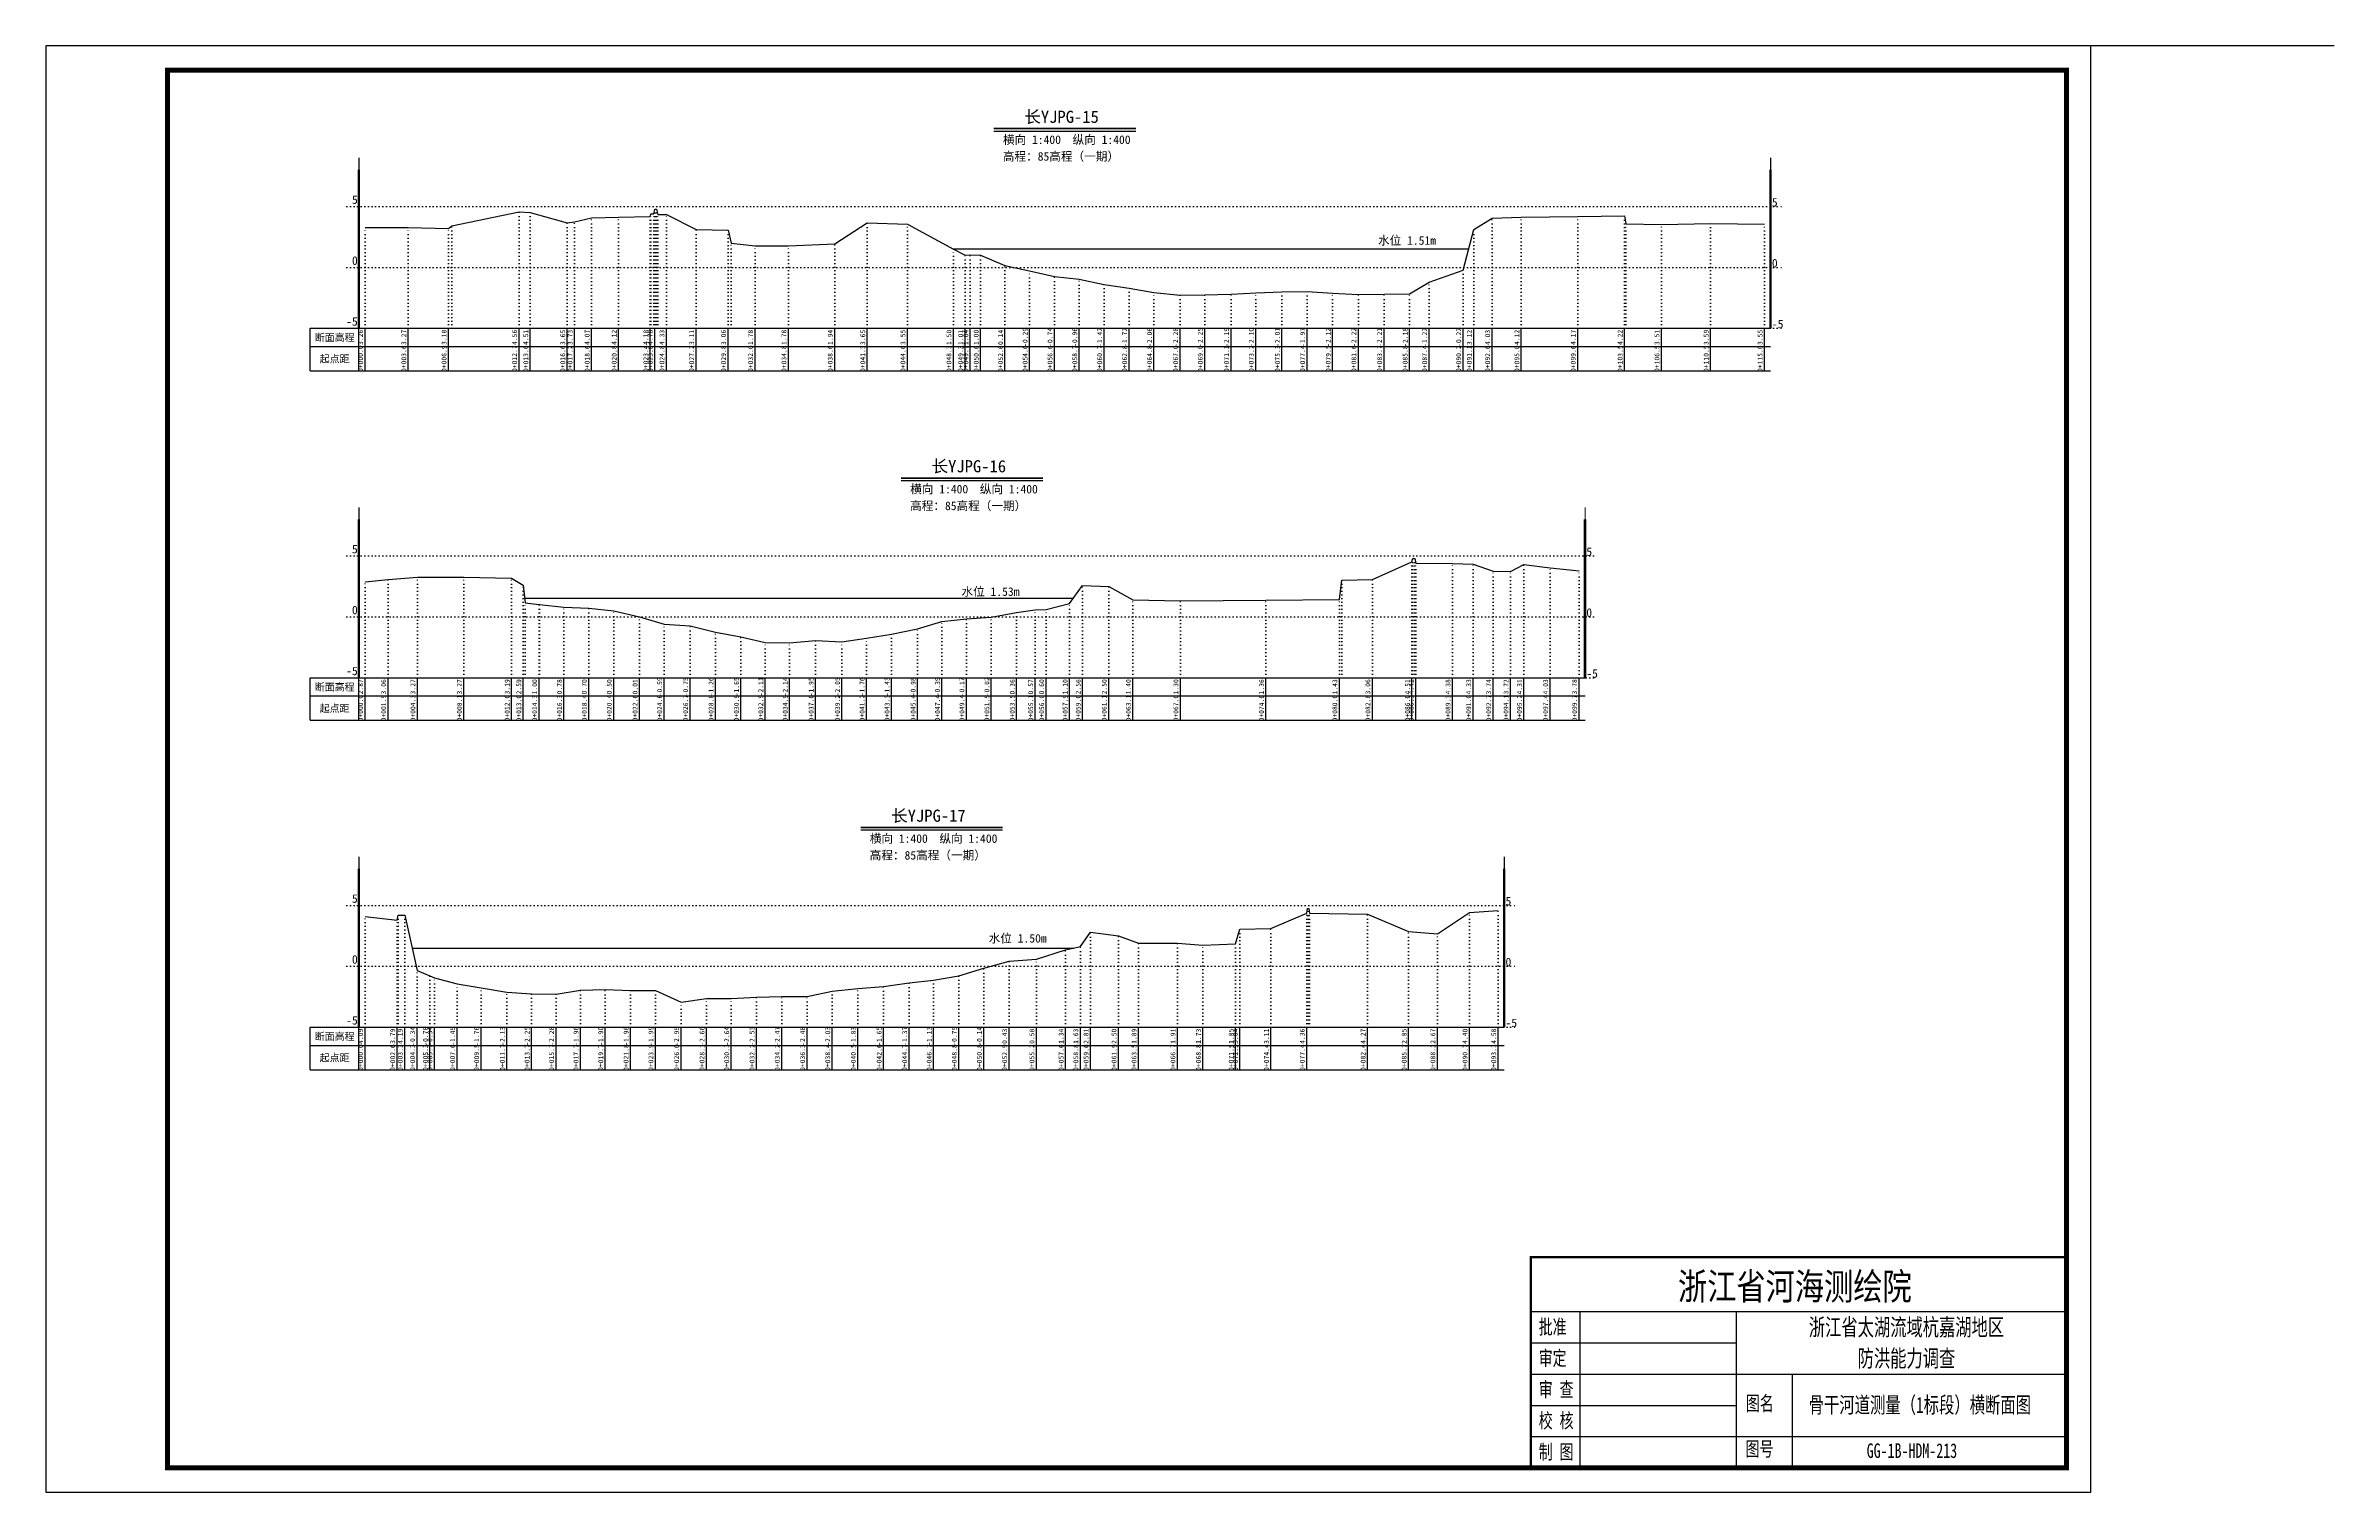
# Model space of a CAD drawing. Header units: millimetres. Extents: x 519117 to 522827, y 3371934 to 3372231.
# Drawn here: x 521466.5 to 521936.5, y 3371934.1 to 3372231.1 of the extents above; entities that cross this region are included whole.
import ezdxf
from ezdxf.enums import TextEntityAlignment as Align

# ---------------------------------------------------------------- set-up
doc = ezdxf.new("R2010")
doc.units = ezdxf.units.MM
doc.header["$LTSCALE"] = 0.4
doc.header["$MEASUREMENT"] = 0
doc.linetypes.add('X4', pattern=[1.6, 0, -1.6])
for name, color, linetype in [('DMX', 1, 'Continuous'), ('TEXT', 7, 'Continuous'), ('zdm1', 5, 'Continuous'), ('ZDMT5', 3, 'Continuous'), ('图框', 7, 'Continuous'), ('断面名称', 5, 'Continuous'), ('比例尺', 3, 'Continuous'), ('水位', 4, 'Continuous')]:
    doc.layers.add(name, color=color, linetype=linetype)
doc.styles.add('HDM', font='仿宋_GB2312.ttf')
doc.styles.add('tk2', font='SimSun.ttf', dxfattribs={"width": 0.8})

msp = doc.modelspace()

# ---------------------------------------------------------------- linework, layer by layer
at = {"lineweight": 100, "const_width": 0.5}
msp.add_lwpolyline([(521881.53, 3371982.35), (521771.53, 3371982.35), (521771.53, 3371939.06), (521881.53, 3371939.06), (521881.53, 3371982.35)], dxfattribs=at)
at = {"linetype": 'Continuous', "elevation": 0}
msp.add_lwpolyline([(521771.53, 3371971.15), (521771.53, 3371939.06)], dxfattribs=at)
at = {"layer": 'DMX', "linetype": 'Continuous', "flags": 128}
for points in [[(521532.11, 3372193.72), (521540.98, 3372193.75), (521549.26, 3372193.52), (521549.93, 3372194.07), (521563.73, 3372196.97), (521566.03, 3372196.85), (521573.63, 3372194.7), (521575.13, 3372194.9), (521578.63, 3372195.75), (521584.18, 3372195.87), (521590.68, 3372196.02), (521590.81, 3372196.55), (521591.41, 3372196.57), (521591.61, 3372197.52), (521591.96, 3372197.52), (521592.26, 3372196.4), (521594.01, 3372196.4), (521600.11, 3372193.35), (521606.66, 3372193.22), (521607.28, 3372190.5), (521612.21, 3372190.02), (521619.06, 3372190.02), (521628.56, 3372190.42), (521635.26, 3372194.7), (521643.51, 3372194.45), (521652.93, 3372189.32), (521655.36, 3372188.1), (521656.41, 3372188.17), (521658.53, 3372188.07), (521663.53, 3372185.92), (521668.58, 3372184.85), (521673.71, 3372183.72), (521678.78, 3372183.17), (521683.91, 3372182.02), (521689.03, 3372181.27), (521694.13, 3372180.42), (521699.48, 3372179.87), (521704.56, 3372179.95), (521709.96, 3372180.09), (521715.03, 3372180.32), (521720.41, 3372180.54), (521725.58, 3372180.64), (521730.83, 3372180.27), (521736.11, 3372180.02), (521741.38, 3372180.04), (521746.63, 3372180.12), (521750.63, 3372182.52), (521757.63, 3372185.02), (521759.81, 3372193.37), (521763.58, 3372195.64), (521769.58, 3372195.87), (521781.16, 3372195.99), (521790.78, 3372196.12), (521791.06, 3372194.47), (521798.36, 3372194.34), (521808.46, 3372194.54), (521819.53, 3372194.44)], [(521532.11, 3372120.98), (521536.83, 3372121.46), (521542.86, 3372121.98), (521552.41, 3372121.98), (521562.21, 3372121.78), (521564.61, 3372120.28), (521564.98, 3372116.68), (521567.86, 3372116.31), (521567.91, 3372116.36), (521572.96, 3372115.76), (521578.06, 3372115.56), (521583.18, 3372115.06), (521588.48, 3372113.83), (521593.53, 3372112.33), (521598.86, 3372111.93), (521604.08, 3372110.66), (521609.31, 3372109.68), (521614.31, 3372108.53), (521619.31, 3372108.46), (521624.63, 3372108.93), (521630.06, 3372108.68), (521635.11, 3372109.41), (521640.23, 3372110.23), (521645.58, 3372111.36), (521650.58, 3372112.83), (521655.61, 3372113.38), (521660.73, 3372113.76), (521665.93, 3372114.71), (521669.73, 3372115.23), (521671.98, 3372115.31), (521676.81, 3372116.56), (521679.48, 3372120.21), (521684.83, 3372120.06), (521689.78, 3372117.31), (521699.56, 3372117.06), (521717.13, 3372117.21), (521732.21, 3372117.38), (521732.73, 3372121.31), (521738.98, 3372121.46), (521747.11, 3372125.08), (521747.33, 3372125.78), (521747.73, 3372125.81), (521747.88, 3372124.83), (521755.43, 3372124.76), (521759.68, 3372124.63), (521763.78, 3372123.16), (521767.36, 3372123.11), (521770.11, 3372124.58), (521775.48, 3372123.88), (521781.43, 3372123.26)], [(521532.11, 3372052.28), (521538.71, 3372051.53), (521538.91, 3372052.53), (521540.26, 3372052.53), (521542.78, 3372041.21), (521545.43, 3372040.11), (521546.36, 3372039.71), (521551.01, 3372038.43), (521555.96, 3372037.66), (521561.23, 3372036.73), (521566.31, 3372036.43), (521571.33, 3372036.36), (521576.36, 3372037.16), (521581.43, 3372037.31), (521586.63, 3372037.11), (521591.73, 3372037.08), (521597.01, 3372034.68), (521602.23, 3372035.41), (521607.31, 3372035.46), (521612.51, 3372035.73), (521617.68, 3372035.88), (521622.88, 3372035.86), (521628.06, 3372036.98), (521633.31, 3372037.48), (521638.61, 3372037.93), (521643.86, 3372038.63), (521648.88, 3372039.23), (521654.06, 3372040.08), (521659.21, 3372041.7), (521664.38, 3372043.13), (521669.98, 3372043.5), (521675.98, 3372045.4), (521679.01, 3372046.13), (521681.11, 3372049.08), (521686.86, 3372048.3), (521690.96, 3372046.78), (521698.96, 3372046.83), (521704.18, 3372046.38), (521710.91, 3372046.68), (521711.78, 3372049.65), (521718.16, 3372049.83), (521725.51, 3372052.95), (521725.63, 3372053.95), (521725.96, 3372053.93), (521726.06, 3372052.93), (521738.01, 3372052.73), (521746.43, 3372049.18), (521752.33, 3372048.75), (521758.93, 3372053.08), (521764.83, 3372053.53)]]:
    msp.add_lwpolyline(points, dxfattribs=at)
at = {"layer": 'TEXT', "color": 0}
for p, q in [((521771.53, 3371971.15, 0), (521881.53, 3371971.15, 0)), ((521781.62, 3371971.15, 0), (521781.62, 3371945.48, 0)), ((521813.7, 3371971.15, 0), (521813.7, 3371945.48, 0)), ((521771.53, 3371964.73, 0), (521813.7, 3371964.73, 0)), ((521771.53, 3371958.31, 0), (521813.7, 3371958.31, 0)), ((521813.7, 3371958.31, 0), (521881.53, 3371958.31, 0)), ((521825.18, 3371958.31, 0), (521825.18, 3371939.06, 0)), ((521771.53, 3371951.9, 0), (521813.7, 3371951.9, 0)), ((521771.53, 3371945.48, 0), (521881.53, 3371945.48, 0)), ((521781.62, 3371945.48, 0), (521781.62, 3371939.06, 0)), ((521813.7, 3371945.48, 0), (521813.7, 3371939.06, 0))]:
    msp.add_line(p, q, dxfattribs=at)
at = {"layer": 'zdm1', "linetype": 'Continuous'}
for p, q in [((521530.73, 3372173.06), (521530.73, 3372205.56)), ((521530.98, 3372173.06), (521530.98, 3372205.56)), ((521820.66, 3372173.06), (521820.66, 3372205.56)), ((521820.91, 3372173.06), (521820.91, 3372205.56)), ((521520.86, 3372164.31), (521520.86, 3372173.06)), ((521520.86, 3372173.06), (521532.11, 3372173.06)), ((521530.86, 3372164.31), (521530.86, 3372173.06)), ((521532.11, 3372173.06), (521820.78, 3372173.06)), ((521520.86, 3372169.31), (521820.78, 3372169.31)), ((521520.86, 3372164.31), (521820.78, 3372164.31)), ((521530.73, 3372101.31), (521530.73, 3372133.81)), ((521530.98, 3372101.31), (521530.98, 3372133.81)), ((521782.56, 3372101.31), (521782.56, 3372133.81)), ((521782.81, 3372101.31), (521782.81, 3372133.81)), ((521520.86, 3372092.56), (521520.86, 3372101.31)), ((521520.86, 3372101.31), (521532.11, 3372101.31)), ((521530.86, 3372092.56), (521530.86, 3372101.31)), ((521532.11, 3372101.31), (521782.68, 3372101.31)), ((521520.86, 3372097.56), (521782.68, 3372097.56)), ((521520.86, 3372092.56), (521782.68, 3372092.56)), ((521530.73, 3372029.56), (521530.73, 3372062.06)), ((521530.98, 3372029.56), (521530.98, 3372062.06)), ((521765.96, 3372029.56), (521765.96, 3372062.06)), ((521766.21, 3372029.56), (521766.21, 3372062.06)), ((521520.86, 3372020.81), (521520.86, 3372029.56)), ((521520.86, 3372029.56), (521532.11, 3372029.56)), ((521530.86, 3372020.81), (521530.86, 3372029.56)), ((521532.11, 3372029.56), (521766.08, 3372029.56)), ((521520.86, 3372025.81), (521766.08, 3372025.81)), ((521520.86, 3372020.81), (521766.08, 3372020.81))]:
    msp.add_line(p, q, dxfattribs=at)
at = {"layer": 'zdm1', "linetype": 'X4'}
for p, q in [((521528.36, 3372198.06), (521823.28, 3372198.06)), ((521528.36, 3372185.56), (521823.28, 3372185.56)), ((521528.36, 3372173.06), (521823.28, 3372173.06)), ((521528.36, 3372126.31), (521785.18, 3372126.31)), ((521528.36, 3372113.81), (521785.18, 3372113.81)), ((521528.36, 3372101.31), (521785.18, 3372101.31)), ((521528.36, 3372054.56), (521768.58, 3372054.56)), ((521528.36, 3372042.06), (521768.58, 3372042.06)), ((521528.36, 3372029.56), (521768.58, 3372029.56))]:
    msp.add_line(p, q, dxfattribs=at)
at = {"layer": 'zdm1', "linetype": 'Continuous', "flags": 128}
for points in [[(521530.86, 3372205.56, 0.25, 0.25, 0), (521530.86, 3372208.06, 0.25, 0.25, 0)], [(521820.78, 3372205.56, 0.25, 0.25, 0), (521820.78, 3372208.06, 0.25, 0.25, 0)], [(521530.86, 3372200.56, 0.25, 0.25, 0), (521530.86, 3372203.06, 0.25, 0.25, 0)], [(521820.78, 3372200.56, 0.25, 0.25, 0), (521820.78, 3372203.06, 0.25, 0.25, 0)], [(521530.86, 3372195.56, 0.25, 0.25, 0), (521530.86, 3372198.06, 0.25, 0.25, 0)], [(521820.78, 3372195.56, 0.25, 0.25, 0), (521820.78, 3372198.06, 0.25, 0.25, 0)], [(521530.86, 3372190.56, 0.25, 0.25, 0), (521530.86, 3372193.06, 0.25, 0.25, 0)], [(521820.78, 3372190.56, 0.25, 0.25, 0), (521820.78, 3372193.06, 0.25, 0.25, 0)], [(521530.86, 3372185.56, 0.25, 0.25, 0), (521530.86, 3372188.06, 0.25, 0.25, 0)], [(521820.78, 3372185.56, 0.25, 0.25, 0), (521820.78, 3372188.06, 0.25, 0.25, 0)], [(521530.86, 3372180.56, 0.25, 0.25, 0), (521530.86, 3372183.06, 0.25, 0.25, 0)], [(521820.78, 3372180.56, 0.25, 0.25, 0), (521820.78, 3372183.06, 0.25, 0.25, 0)], [(521530.86, 3372175.56, 0.25, 0.25, 0), (521530.86, 3372178.06, 0.25, 0.25, 0)], [(521820.78, 3372175.56, 0.25, 0.25, 0), (521820.78, 3372178.06, 0.25, 0.25, 0)], [(521530.86, 3372133.81, 0.25, 0.25, 0), (521530.86, 3372136.31, 0.25, 0.25, 0)], [(521782.68, 3372133.81, 0.25, 0.25, 0), (521782.68, 3372136.31, 0.25, 0.25, 0)], [(521530.86, 3372128.81, 0.25, 0.25, 0), (521530.86, 3372131.31, 0.25, 0.25, 0)], [(521782.68, 3372128.81, 0.25, 0.25, 0), (521782.68, 3372131.31, 0.25, 0.25, 0)], [(521530.86, 3372123.81, 0.25, 0.25, 0), (521530.86, 3372126.31, 0.25, 0.25, 0)], [(521782.68, 3372123.81, 0.25, 0.25, 0), (521782.68, 3372126.31, 0.25, 0.25, 0)], [(521530.86, 3372118.81, 0.25, 0.25, 0), (521530.86, 3372121.31, 0.25, 0.25, 0)], [(521782.68, 3372118.81, 0.25, 0.25, 0), (521782.68, 3372121.31, 0.25, 0.25, 0)], [(521530.86, 3372113.81, 0.25, 0.25, 0), (521530.86, 3372116.31, 0.25, 0.25, 0)], [(521782.68, 3372113.81, 0.25, 0.25, 0), (521782.68, 3372116.31, 0.25, 0.25, 0)], [(521530.86, 3372108.81, 0.25, 0.25, 0), (521530.86, 3372111.31, 0.25, 0.25, 0)], [(521782.68, 3372108.81, 0.25, 0.25, 0), (521782.68, 3372111.31, 0.25, 0.25, 0)], [(521530.86, 3372103.81, 0.25, 0.25, 0), (521530.86, 3372106.31, 0.25, 0.25, 0)], [(521782.68, 3372103.81, 0.25, 0.25, 0), (521782.68, 3372106.31, 0.25, 0.25, 0)], [(521530.86, 3372062.06, 0.25, 0.25, 0), (521530.86, 3372064.56, 0.25, 0.25, 0)], [(521766.08, 3372062.06, 0.25, 0.25, 0), (521766.08, 3372064.56, 0.25, 0.25, 0)], [(521530.86, 3372057.06, 0.25, 0.25, 0), (521530.86, 3372059.56, 0.25, 0.25, 0)], [(521766.08, 3372057.06, 0.25, 0.25, 0), (521766.08, 3372059.56, 0.25, 0.25, 0)], [(521530.86, 3372052.06, 0.25, 0.25, 0), (521530.86, 3372054.56, 0.25, 0.25, 0)], [(521766.08, 3372052.06, 0.25, 0.25, 0), (521766.08, 3372054.56, 0.25, 0.25, 0)], [(521530.86, 3372047.06, 0.25, 0.25, 0), (521530.86, 3372049.56, 0.25, 0.25, 0)], [(521766.08, 3372047.06, 0.25, 0.25, 0), (521766.08, 3372049.56, 0.25, 0.25, 0)], [(521530.86, 3372042.06, 0.25, 0.25, 0), (521530.86, 3372044.56, 0.25, 0.25, 0)], [(521766.08, 3372042.06, 0.25, 0.25, 0), (521766.08, 3372044.56, 0.25, 0.25, 0)], [(521530.86, 3372037.06, 0.25, 0.25, 0), (521530.86, 3372039.56, 0.25, 0.25, 0)], [(521766.08, 3372037.06, 0.25, 0.25, 0), (521766.08, 3372039.56, 0.25, 0.25, 0)], [(521530.86, 3372032.06, 0.25, 0.25, 0), (521530.86, 3372034.56, 0.25, 0.25, 0)], [(521766.08, 3372032.06, 0.25, 0.25, 0), (521766.08, 3372034.56, 0.25, 0.25, 0)]]:
    msp.add_lwpolyline(points, format="xyseb", dxfattribs=at)
at = {"layer": 'ZDMT5', "linetype": 'X4'}
for p, q in [((521532.11, 3372173.06), (521532.11, 3372193.72)), ((521540.98, 3372173.06), (521540.98, 3372193.75)), ((521549.93, 3372173.06), (521549.93, 3372194.07)), ((521563.73, 3372173.06), (521563.73, 3372196.97)), ((521566.03, 3372173.06), (521566.03, 3372196.85)), ((521573.63, 3372173.06), (521573.63, 3372194.7)), ((521575.13, 3372173.06), (521575.13, 3372194.9)), ((521578.63, 3372173.06), (521578.63, 3372195.75)), ((521584.18, 3372173.06), (521584.18, 3372195.87)), ((521590.68, 3372173.06), (521590.68, 3372196.02)), ((521590.81, 3372173.06), (521590.81, 3372196.55)), ((521591.41, 3372173.06), (521591.41, 3372196.57)), ((521591.61, 3372173.06), (521591.61, 3372197.52)), ((521591.96, 3372173.06), (521591.96, 3372197.52)), ((521592.26, 3372173.06), (521592.26, 3372196.4)), ((521594.01, 3372173.06), (521594.01, 3372196.4)), ((521635.26, 3372173.06), (521635.26, 3372194.7)), ((521643.51, 3372173.06), (521643.51, 3372194.45)), ((521763.58, 3372173.06), (521763.58, 3372195.64)), ((521769.58, 3372173.06), (521769.58, 3372195.87)), ((521781.16, 3372173.06), (521781.16, 3372195.99)), ((521790.78, 3372173.06), (521790.78, 3372196.12)), ((521791.06, 3372173.06), (521791.06, 3372194.47)), ((521798.36, 3372173.06), (521798.36, 3372194.34)), ((521808.46, 3372173.06), (521808.46, 3372194.54)), ((521819.53, 3372173.06), (521819.53, 3372194.44)), ((521549.26, 3372173.06), (521549.26, 3372193.52)), ((521600.11, 3372173.06), (521600.11, 3372193.35)), ((521606.66, 3372173.06), (521606.66, 3372193.22)), ((521607.28, 3372173.06), (521607.28, 3372190.5)), ((521612.21, 3372173.06), (521612.21, 3372190.02)), ((521619.06, 3372173.06), (521619.06, 3372190.02)), ((521628.56, 3372173.06), (521628.56, 3372190.42)), ((521652.93, 3372173.06), (521652.93, 3372189.32)), ((521759.81, 3372173.06), (521759.81, 3372193.37)), ((521655.36, 3372173.06), (521655.36, 3372188.1)), ((521656.41, 3372173.06), (521656.41, 3372188.17)), ((521658.53, 3372173.06), (521658.53, 3372188.07)), ((521663.53, 3372173.06), (521663.53, 3372185.92)), ((521668.58, 3372173.06), (521668.58, 3372184.85)), ((521757.63, 3372173.06), (521757.63, 3372185.02)), ((521673.71, 3372173.06), (521673.71, 3372183.72)), ((521678.78, 3372173.06), (521678.78, 3372183.17)), ((521683.91, 3372173.06), (521683.91, 3372182.02)), ((521689.03, 3372173.06), (521689.03, 3372181.27)), ((521694.13, 3372173.06), (521694.13, 3372180.42)), ((521699.48, 3372173.06), (521699.48, 3372179.87)), ((521704.56, 3372173.06), (521704.56, 3372179.95)), ((521709.96, 3372173.06), (521709.96, 3372180.09)), ((521715.03, 3372173.06), (521715.03, 3372180.32)), ((521720.41, 3372173.06), (521720.41, 3372180.54)), ((521725.58, 3372173.06), (521725.58, 3372180.64)), ((521730.83, 3372173.06), (521730.83, 3372180.27)), ((521736.11, 3372173.06), (521736.11, 3372180.02)), ((521741.38, 3372173.06), (521741.38, 3372180.04)), ((521746.63, 3372173.06), (521746.63, 3372180.12)), ((521750.63, 3372173.06), (521750.63, 3372182.52)), ((521747.11, 3372101.31), (521747.11, 3372125.08)), ((521747.33, 3372101.31), (521747.33, 3372125.78)), ((521747.73, 3372101.31), (521747.73, 3372125.81)), ((521747.88, 3372101.31), (521747.88, 3372124.83)), ((521755.43, 3372101.31), (521755.43, 3372124.76)), ((521759.68, 3372101.31), (521759.68, 3372124.63)), ((521763.78, 3372101.31), (521763.78, 3372123.16)), ((521767.36, 3372101.31), (521767.36, 3372123.11)), ((521770.11, 3372101.31), (521770.11, 3372124.58)), ((521775.48, 3372101.31), (521775.48, 3372123.88)), ((521781.43, 3372101.31), (521781.43, 3372123.26)), ((521532.11, 3372101.31), (521532.11, 3372120.98)), ((521536.83, 3372101.31), (521536.83, 3372121.46)), ((521542.86, 3372101.31), (521542.86, 3372121.98)), ((521552.41, 3372101.31), (521552.41, 3372121.98)), ((521562.21, 3372101.31), (521562.21, 3372121.78)), ((521564.61, 3372101.31), (521564.61, 3372120.28)), ((521679.48, 3372101.31), (521679.48, 3372120.21)), ((521684.83, 3372101.31), (521684.83, 3372120.06)), ((521732.73, 3372101.31), (521732.73, 3372121.31)), ((521738.98, 3372101.31), (521738.98, 3372121.46)), ((521564.98, 3372101.31), (521564.98, 3372116.68)), ((521567.86, 3372101.31), (521567.86, 3372116.31)), ((521567.91, 3372101.31), (521567.91, 3372116.36)), ((521572.96, 3372101.31), (521572.96, 3372115.76)), ((521578.06, 3372101.31), (521578.06, 3372115.56)), ((521583.18, 3372101.31), (521583.18, 3372115.06)), ((521588.48, 3372101.31), (521588.48, 3372113.83)), ((521660.73, 3372101.31), (521660.73, 3372113.76)), ((521665.93, 3372101.31), (521665.93, 3372114.71)), ((521669.73, 3372101.31), (521669.73, 3372115.23)), ((521671.98, 3372101.31), (521671.98, 3372115.31)), ((521676.81, 3372101.31), (521676.81, 3372116.56)), ((521689.78, 3372101.31), (521689.78, 3372117.31)), ((521699.56, 3372101.31), (521699.56, 3372117.06)), ((521717.13, 3372101.31), (521717.13, 3372117.21)), ((521732.21, 3372101.31), (521732.21, 3372117.38)), ((521593.53, 3372101.31), (521593.53, 3372112.33)), ((521598.86, 3372101.31), (521598.86, 3372111.93)), ((521604.08, 3372101.31), (521604.08, 3372110.66)), ((521609.31, 3372101.31), (521609.31, 3372109.68)), ((521635.11, 3372101.31), (521635.11, 3372109.41)), ((521640.23, 3372101.31), (521640.23, 3372110.23)), ((521645.58, 3372101.31), (521645.58, 3372111.36)), ((521650.58, 3372101.31), (521650.58, 3372112.83)), ((521655.61, 3372101.31), (521655.61, 3372113.38)), ((521614.31, 3372101.31), (521614.31, 3372108.53)), ((521619.31, 3372101.31), (521619.31, 3372108.46)), ((521624.63, 3372101.31), (521624.63, 3372108.93)), ((521630.06, 3372101.31), (521630.06, 3372108.68)), ((521725.51, 3372029.56), (521725.51, 3372052.95)), ((521725.63, 3372029.56), (521725.63, 3372053.95)), ((521725.96, 3372029.56), (521725.96, 3372053.93)), ((521726.06, 3372029.56), (521726.06, 3372052.93)), ((521738.01, 3372029.56), (521738.01, 3372052.73)), ((521758.93, 3372029.56), (521758.93, 3372053.08)), ((521764.83, 3372029.56), (521764.83, 3372053.53)), ((521532.11, 3372029.56), (521532.11, 3372052.28)), ((521538.71, 3372029.56), (521538.71, 3372051.53)), ((521538.91, 3372029.56), (521538.91, 3372052.53)), ((521540.26, 3372029.56), (521540.26, 3372052.53)), ((521681.11, 3372029.56), (521681.11, 3372049.08)), ((521686.86, 3372029.56), (521686.86, 3372048.3)), ((521711.78, 3372029.56), (521711.78, 3372049.65)), ((521718.16, 3372029.56), (521718.16, 3372049.83)), ((521746.43, 3372029.56), (521746.43, 3372049.18)), ((521752.33, 3372029.56), (521752.33, 3372048.75)), ((521669.98, 3372029.56), (521669.98, 3372043.5)), ((521675.98, 3372029.56), (521675.98, 3372045.4)), ((521679.01, 3372029.56), (521679.01, 3372046.13)), ((521690.96, 3372029.56), (521690.96, 3372046.78)), ((521698.96, 3372029.56), (521698.96, 3372046.83)), ((521704.18, 3372029.56), (521704.18, 3372046.38)), ((521710.91, 3372029.56), (521710.91, 3372046.68)), ((521542.78, 3372029.56), (521542.78, 3372041.21)), ((521545.43, 3372029.56), (521545.43, 3372040.11)), ((521546.36, 3372029.56), (521546.36, 3372039.71)), ((521643.86, 3372029.56), (521643.86, 3372038.63)), ((521648.88, 3372029.56), (521648.88, 3372039.23)), ((521654.06, 3372029.56), (521654.06, 3372040.08)), ((521659.21, 3372029.56), (521659.21, 3372041.7)), ((521664.38, 3372029.56), (521664.38, 3372043.13)), ((521551.01, 3372029.56), (521551.01, 3372038.43)), ((521555.96, 3372029.56), (521555.96, 3372037.66)), ((521561.23, 3372029.56), (521561.23, 3372036.73)), ((521566.31, 3372029.56), (521566.31, 3372036.43)), ((521571.33, 3372029.56), (521571.33, 3372036.36)), ((521576.36, 3372029.56), (521576.36, 3372037.16)), ((521581.43, 3372029.56), (521581.43, 3372037.31)), ((521586.63, 3372029.56), (521586.63, 3372037.11)), ((521591.73, 3372029.56), (521591.73, 3372037.08)), ((521597.01, 3372029.56), (521597.01, 3372034.68)), ((521602.23, 3372029.56), (521602.23, 3372035.41)), ((521607.31, 3372029.56), (521607.31, 3372035.46)), ((521612.51, 3372029.56), (521612.51, 3372035.73)), ((521617.68, 3372029.56), (521617.68, 3372035.88)), ((521622.88, 3372029.56), (521622.88, 3372035.86)), ((521628.06, 3372029.56), (521628.06, 3372036.98)), ((521633.31, 3372029.56), (521633.31, 3372037.48)), ((521638.61, 3372029.56), (521638.61, 3372037.93))]:
    msp.add_line(p, q, dxfattribs=at)
at = {"layer": 'ZDMT5', "linetype": 'Continuous'}
for p, q in [((521532.11, 3372164.31), (521532.11, 3372173.06)), ((521540.98, 3372164.31), (521540.98, 3372173.06)), ((521549.26, 3372164.31), (521549.26, 3372173.06)), ((521563.73, 3372164.31), (521563.73, 3372173.06)), ((521566.03, 3372164.31), (521566.03, 3372173.06)), ((521573.63, 3372164.31), (521573.63, 3372173.06)), ((521575.13, 3372164.31), (521575.13, 3372173.06)), ((521578.63, 3372164.31), (521578.63, 3372173.06)), ((521584.18, 3372164.31), (521584.18, 3372173.06)), ((521590.68, 3372164.31), (521590.68, 3372173.06)), ((521591.61, 3372164.31), (521591.61, 3372173.06)), ((521594.01, 3372164.31), (521594.01, 3372173.06)), ((521600.11, 3372164.31), (521600.11, 3372173.06)), ((521606.66, 3372164.31), (521606.66, 3372173.06)), ((521612.21, 3372164.31), (521612.21, 3372173.06)), ((521619.06, 3372164.31), (521619.06, 3372173.06)), ((521628.56, 3372164.31), (521628.56, 3372173.06)), ((521635.26, 3372164.31), (521635.26, 3372173.06)), ((521643.51, 3372164.31), (521643.51, 3372173.06)), ((521652.93, 3372164.31), (521652.93, 3372173.06)), ((521655.36, 3372164.31), (521655.36, 3372173.06)), ((521656.41, 3372164.31), (521656.41, 3372173.06)), ((521658.53, 3372164.31), (521658.53, 3372173.06)), ((521663.53, 3372164.31), (521663.53, 3372173.06)), ((521668.58, 3372164.31), (521668.58, 3372173.06)), ((521673.71, 3372164.31), (521673.71, 3372173.06)), ((521678.78, 3372164.31), (521678.78, 3372173.06)), ((521683.91, 3372164.31), (521683.91, 3372173.06)), ((521689.03, 3372164.31), (521689.03, 3372173.06)), ((521694.13, 3372164.31), (521694.13, 3372173.06)), ((521699.48, 3372164.31), (521699.48, 3372173.06)), ((521704.56, 3372164.31), (521704.56, 3372173.06)), ((521709.96, 3372164.31), (521709.96, 3372173.06)), ((521715.03, 3372164.31), (521715.03, 3372173.06)), ((521720.41, 3372164.31), (521720.41, 3372173.06)), ((521725.58, 3372164.31), (521725.58, 3372173.06)), ((521730.83, 3372164.31), (521730.83, 3372173.06)), ((521736.11, 3372164.31), (521736.11, 3372173.06)), ((521741.38, 3372164.31), (521741.38, 3372173.06)), ((521746.63, 3372164.31), (521746.63, 3372173.06)), ((521750.63, 3372164.31), (521750.63, 3372173.06)), ((521757.63, 3372164.31), (521757.63, 3372173.06)), ((521759.81, 3372164.31), (521759.81, 3372173.06)), ((521763.58, 3372164.31), (521763.58, 3372173.06)), ((521769.58, 3372164.31), (521769.58, 3372173.06)), ((521781.16, 3372164.31), (521781.16, 3372173.06)), ((521790.78, 3372164.31), (521790.78, 3372173.06)), ((521798.36, 3372164.31), (521798.36, 3372173.06)), ((521808.46, 3372164.31), (521808.46, 3372173.06)), ((521819.53, 3372164.31), (521819.53, 3372173.06)), ((521532.11, 3372092.56), (521532.11, 3372101.31)), ((521536.83, 3372092.56), (521536.83, 3372101.31)), ((521542.86, 3372092.56), (521542.86, 3372101.31)), ((521552.41, 3372092.56), (521552.41, 3372101.31)), ((521562.21, 3372092.56), (521562.21, 3372101.31)), ((521564.61, 3372092.56), (521564.61, 3372101.31)), ((521567.86, 3372092.56), (521567.86, 3372101.31)), ((521572.96, 3372092.56), (521572.96, 3372101.31)), ((521578.06, 3372092.56), (521578.06, 3372101.31)), ((521583.18, 3372092.56), (521583.18, 3372101.31)), ((521588.48, 3372092.56), (521588.48, 3372101.31)), ((521593.53, 3372092.56), (521593.53, 3372101.31)), ((521598.86, 3372092.56), (521598.86, 3372101.31)), ((521604.08, 3372092.56), (521604.08, 3372101.31)), ((521609.31, 3372092.56), (521609.31, 3372101.31)), ((521614.31, 3372092.56), (521614.31, 3372101.31)), ((521619.31, 3372092.56), (521619.31, 3372101.31)), ((521624.63, 3372092.56), (521624.63, 3372101.31)), ((521630.06, 3372092.56), (521630.06, 3372101.31)), ((521635.11, 3372092.56), (521635.11, 3372101.31)), ((521640.23, 3372092.56), (521640.23, 3372101.31)), ((521645.58, 3372092.56), (521645.58, 3372101.31)), ((521650.58, 3372092.56), (521650.58, 3372101.31)), ((521655.61, 3372092.56), (521655.61, 3372101.31)), ((521660.73, 3372092.56), (521660.73, 3372101.31)), ((521665.93, 3372092.56), (521665.93, 3372101.31)), ((521669.73, 3372092.56), (521669.73, 3372101.31)), ((521671.98, 3372092.56), (521671.98, 3372101.31)), ((521676.81, 3372092.56), (521676.81, 3372101.31)), ((521679.48, 3372092.56), (521679.48, 3372101.31)), ((521684.83, 3372092.56), (521684.83, 3372101.31)), ((521689.78, 3372092.56), (521689.78, 3372101.31)), ((521699.56, 3372092.56), (521699.56, 3372101.31)), ((521717.13, 3372092.56), (521717.13, 3372101.31)), ((521732.21, 3372092.56), (521732.21, 3372101.31)), ((521738.98, 3372092.56), (521738.98, 3372101.31)), ((521747.11, 3372092.56), (521747.11, 3372101.31)), ((521747.88, 3372092.56), (521747.88, 3372101.31)), ((521755.43, 3372092.56), (521755.43, 3372101.31)), ((521759.68, 3372092.56), (521759.68, 3372101.31)), ((521763.78, 3372092.56), (521763.78, 3372101.31)), ((521767.36, 3372092.56), (521767.36, 3372101.31)), ((521770.11, 3372092.56), (521770.11, 3372101.31)), ((521775.48, 3372092.56), (521775.48, 3372101.31)), ((521781.43, 3372092.56), (521781.43, 3372101.31)), ((521532.11, 3372020.81), (521532.11, 3372029.56)), ((521538.71, 3372020.81), (521538.71, 3372029.56)), ((521540.26, 3372020.81), (521540.26, 3372029.56)), ((521542.78, 3372020.81), (521542.78, 3372029.56)), ((521545.43, 3372020.81), (521545.43, 3372029.56)), ((521546.36, 3372020.81), (521546.36, 3372029.56)), ((521551.01, 3372020.81), (521551.01, 3372029.56)), ((521555.96, 3372020.81), (521555.96, 3372029.56)), ((521561.23, 3372020.81), (521561.23, 3372029.56)), ((521566.31, 3372020.81), (521566.31, 3372029.56)), ((521571.33, 3372020.81), (521571.33, 3372029.56)), ((521576.36, 3372020.81), (521576.36, 3372029.56)), ((521581.43, 3372020.81), (521581.43, 3372029.56)), ((521586.63, 3372020.81), (521586.63, 3372029.56)), ((521591.73, 3372020.81), (521591.73, 3372029.56)), ((521597.01, 3372020.81), (521597.01, 3372029.56)), ((521602.23, 3372020.81), (521602.23, 3372029.56)), ((521607.31, 3372020.81), (521607.31, 3372029.56)), ((521612.51, 3372020.81), (521612.51, 3372029.56)), ((521617.68, 3372020.81), (521617.68, 3372029.56)), ((521622.88, 3372020.81), (521622.88, 3372029.56)), ((521628.06, 3372020.81), (521628.06, 3372029.56)), ((521633.31, 3372020.81), (521633.31, 3372029.56)), ((521638.61, 3372020.81), (521638.61, 3372029.56)), ((521643.86, 3372020.81), (521643.86, 3372029.56)), ((521648.88, 3372020.81), (521648.88, 3372029.56)), ((521654.06, 3372020.81), (521654.06, 3372029.56)), ((521659.21, 3372020.81), (521659.21, 3372029.56)), ((521664.38, 3372020.81), (521664.38, 3372029.56)), ((521669.98, 3372020.81), (521669.98, 3372029.56)), ((521675.98, 3372020.81), (521675.98, 3372029.56)), ((521679.01, 3372020.81), (521679.01, 3372029.56)), ((521681.11, 3372020.81), (521681.11, 3372029.56)), ((521686.86, 3372020.81), (521686.86, 3372029.56)), ((521690.96, 3372020.81), (521690.96, 3372029.56)), ((521698.96, 3372020.81), (521698.96, 3372029.56)), ((521704.18, 3372020.81), (521704.18, 3372029.56)), ((521710.91, 3372020.81), (521710.91, 3372029.56)), ((521711.78, 3372020.81), (521711.78, 3372029.56)), ((521718.16, 3372020.81), (521718.16, 3372029.56)), ((521725.51, 3372020.81), (521725.51, 3372029.56)), ((521738.01, 3372020.81), (521738.01, 3372029.56)), ((521746.43, 3372020.81), (521746.43, 3372029.56)), ((521752.33, 3372020.81), (521752.33, 3372029.56)), ((521758.93, 3372020.81), (521758.93, 3372029.56)), ((521764.83, 3372020.81), (521764.83, 3372029.56))]:
    msp.add_line(p, q, dxfattribs=at)
at = {"layer": '图框', "flags": 128}
msp.add_lwpolyline([(521466.53, 3371934.06), (521886.53, 3371934.06), (521886.53, 3372231.06), (521466.53, 3372231.06)], close=True, dxfattribs=at)
at = {"layer": '图框', "const_width": 1, "flags": 128}
msp.add_lwpolyline([(521491.53, 3371939.06), (521881.53, 3371939.06), (521881.53, 3372226.06), (521491.53, 3372226.06)], close=True, dxfattribs=at)
at = {"layer": '比例尺', "linetype": 'Continuous'}
msp.add_line((521936.53, 3372231.06), (521886.53, 3372231.06), dxfattribs=at)
at = {"layer": '比例尺', "color": 3, "linetype": 'Continuous', "lineweight": 40}
for p, q in [((521661.26, 3372214.05), (521690.38, 3372214.05)), ((521642.21, 3372142.3), (521671.33, 3372142.3)), ((521633.91, 3372070.55), (521663.03, 3372070.55))]:
    msp.add_line(p, q, dxfattribs=at)
at = {"layer": '比例尺', "color": 3, "linetype": 'Continuous'}
for p, q in [((521661.26, 3372213.55), (521690.38, 3372213.55)), ((521642.21, 3372141.8), (521671.33, 3372141.8)), ((521633.91, 3372070.05), (521663.03, 3372070.05))]:
    msp.add_line(p, q, dxfattribs=at)
at = {"layer": '水位', "color": 6, "linetype": 'Continuous', "flags": 128}
for points in [[(521652.89, 3372189.34), (521652.93, 3372189.34), (521655.36, 3372189.34), (521656.41, 3372189.34), (521658.53, 3372189.34), (521663.53, 3372189.34), (521668.58, 3372189.34), (521673.71, 3372189.34), (521678.78, 3372189.34), (521683.91, 3372189.34), (521689.03, 3372189.34), (521694.13, 3372189.34), (521699.48, 3372189.34), (521704.56, 3372189.34), (521709.96, 3372189.34), (521715.03, 3372189.34), (521720.41, 3372189.34), (521725.58, 3372189.34), (521730.83, 3372189.34), (521736.11, 3372189.34), (521741.38, 3372189.34), (521746.63, 3372189.34), (521750.63, 3372189.34), (521757.63, 3372189.34), (521758.76, 3372189.34)], [(521564.88, 3372117.63), (521564.98, 3372117.63), (521567.86, 3372117.63), (521567.91, 3372117.63), (521572.96, 3372117.63), (521578.06, 3372117.63), (521583.18, 3372117.63), (521588.48, 3372117.63), (521593.53, 3372117.63), (521598.86, 3372117.63), (521604.08, 3372117.63), (521609.31, 3372117.63), (521614.31, 3372117.63), (521619.31, 3372117.63), (521624.63, 3372117.63), (521630.06, 3372117.63), (521635.11, 3372117.63), (521640.23, 3372117.63), (521645.58, 3372117.63), (521650.58, 3372117.63), (521655.61, 3372117.63), (521660.73, 3372117.63), (521665.93, 3372117.63), (521669.73, 3372117.63), (521671.98, 3372117.63), (521676.81, 3372117.63), (521677.6, 3372117.63)], [(521541.76, 3372045.8), (521542.78, 3372045.8), (521545.43, 3372045.8), (521546.36, 3372045.8), (521551.01, 3372045.8), (521555.96, 3372045.8), (521561.23, 3372045.8), (521566.31, 3372045.8), (521571.33, 3372045.8), (521576.36, 3372045.8), (521581.43, 3372045.8), (521586.63, 3372045.8), (521591.73, 3372045.8), (521597.01, 3372045.8), (521602.23, 3372045.8), (521607.31, 3372045.8), (521612.51, 3372045.8), (521617.68, 3372045.8), (521622.88, 3372045.8), (521628.06, 3372045.8), (521633.31, 3372045.8), (521638.61, 3372045.8), (521643.86, 3372045.8), (521648.88, 3372045.8), (521654.06, 3372045.8), (521659.21, 3372045.8), (521664.38, 3372045.8), (521669.98, 3372045.8), (521675.98, 3372045.8), (521677.65, 3372045.8)]]:
    msp.add_lwpolyline(points, dxfattribs=at)

# ---------------------------------------------------------------- texts
at = {"layer": 'TEXT', "color": 7, "ltscale": 8, "style": 'tk2'}
for tag, p, s, height, width in [('浙江省河海测绘院', (521801.75, 3371973.58, 0), '（单位名称）', 5.5, 0.8), ('批准', (521773.15, 3371966.52, 0), '批准', 3, 0.7), ('审定', (521773.15, 3371960.1, 0), '审定', 3, 0.7), ('审 查', (521773.15, 3371953.68, 0), '审 查', 3, 0.7), ('图名', (521815.69, 3371950.81, 0), '审查', 3, 0.7), ('校 核', (521773.15, 3371947.27, 0), '校 核', 3, 0.7), ('图号', (521815.64, 3371941.48, 0), '图号', 3, 0.7), ('制 图', (521773.15, 3371940.85, 0), '制 图', 3, 0.7)]:
    msp.add_attdef(tag, p, s, height=height, dxfattribs=dict(at, width=width))
at = {"layer": 'TEXT', "color": 0, "style": 'tk2', "width": 0.7}
for tag, text, height, p in [('浙江省太湖流域杭嘉湖地区', '浙江省太湖流域杭嘉湖地区', 3.5, (521848.68, 3371967.96, -206.67)), ('防洪能力调查', '防洪能力调查', 3.5, (521848.68, 3371961.57, -206.67)), ('骨干河道测量（1标段）横断面图', '骨干河道测量（1标段）横断面图', 3.3, (521851.43, 3371952, -206.67)), ('GG-1B-HDM-213', 'GG-1B-HDM-001', 3, (521849.8, 3371942.6, -206.67))]:
    msp.add_attdef(tag, text=text, height=height, dxfattribs=at).set_placement(p, align=Align.MIDDLE_CENTER)
at = {"layer": 'zdm1', "linetype": 'Continuous', "style": 'HDM'}
for s, p in [('5', (521530.61, 3372198.06)), ('0', (521530.61, 3372185.56)), ('-5', (521530.61, 3372173.06)), ('5', (521530.61, 3372126.31)), ('0', (521530.61, 3372113.81)), ('-5', (521530.61, 3372101.31)), ('5', (521530.61, 3372054.56)), ('0', (521530.61, 3372042.06)), ('-5', (521530.61, 3372029.56))]:
    msp.add_text(s, height=1.75, dxfattribs=at).set_placement(p, align=Align.BOTTOM_RIGHT)
for s, p in [('5', (521821.03, 3372198.06)), ('0', (521821.03, 3372185.56)), ('-5', (521821.03, 3372173.06)), ('5', (521782.93, 3372126.31)), ('0', (521782.93, 3372113.81)), ('-5', (521782.93, 3372101.31)), ('5', (521766.33, 3372054.56)), ('0', (521766.33, 3372042.06)), ('-5', (521766.33, 3372029.56))]:
    msp.add_text(s, height=1.75, dxfattribs=at).set_placement(p)
for s, p in [('断面高程', (521525.86, 3372171.19)), ('起点距', (521525.86, 3372166.81)), ('断面高程', (521525.86, 3372099.44)), ('起点距', (521525.86, 3372095.06)), ('断面高程', (521525.86, 3372027.69)), ('起点距', (521525.86, 3372023.31))]:
    msp.add_text(s, height=1.5, dxfattribs=at).set_placement(p, align=Align.MIDDLE)
at = {"layer": 'ZDMT5', "linetype": 'Continuous', "style": 'HDM'}
for s, p in [('3.26', (521531.98, 3372171.19)), ('3.27', (521540.86, 3372171.19)), ('3.18', (521549.13, 3372171.19)), ('4.56', (521563.61, 3372171.19)), ('4.51', (521565.91, 3372171.19)), ('3.65', (521573.51, 3372171.19)), ('3.73', (521575.01, 3372171.19)), ('4.07', (521578.51, 3372171.19)), ('4.12', (521584.06, 3372171.19)), ('4.18', (521590.56, 3372171.19)), ('4.78', (521591.48, 3372171.19)), ('4.33', (521593.88, 3372171.19)), ('3.11', (521599.98, 3372171.19)), ('3.06', (521606.53, 3372171.19)), ('1.78', (521612.08, 3372171.19)), ('1.78', (521618.93, 3372171.19)), ('1.94', (521628.43, 3372171.19)), ('3.65', (521635.13, 3372171.19)), ('3.55', (521643.38, 3372171.19)), ('1.50', (521652.81, 3372171.19)), ('1.01', (521655.23, 3372171.19)), ('1.04', (521656.28, 3372171.19)), ('1.00', (521658.41, 3372171.19)), ('0.14', (521663.41, 3372171.19)), ('-0.29', (521668.46, 3372171.19)), ('-0.74', (521673.58, 3372171.19)), ('-0.96', (521678.66, 3372171.19)), ('-1.42', (521683.78, 3372171.19)), ('-1.72', (521688.91, 3372171.19)), ('-2.06', (521694.01, 3372171.19)), ('-2.28', (521699.36, 3372171.19)), ('-2.25', (521704.43, 3372171.19)), ('-2.19', (521709.83, 3372171.19)), ('-2.10', (521714.91, 3372171.19)), ('-2.01', (521720.28, 3372171.19)), ('-1.97', (521725.46, 3372171.19)), ('-2.12', (521730.71, 3372171.19)), ('-2.22', (521735.98, 3372171.19)), ('-2.21', (521741.26, 3372171.19)), ('-2.18', (521746.51, 3372171.19)), ('-1.22', (521750.51, 3372171.19)), ('-0.22', (521757.51, 3372171.19)), ('3.12', (521759.68, 3372171.19)), ('4.03', (521763.46, 3372171.19)), ('4.12', (521769.46, 3372171.19)), ('4.17', (521781.03, 3372171.19)), ('4.22', (521790.66, 3372171.19)), ('3.51', (521798.23, 3372171.19)), ('3.59', (521808.33, 3372171.19)), ('3.55', (521819.41, 3372171.19)), ('0+000.0', (521531.98, 3372166.81)), ('0+003.6', (521540.86, 3372166.81)), ('0+006.9', (521549.13, 3372166.81)), ('0+012.7', (521563.61, 3372166.81)), ('0+013.6', (521565.91, 3372166.81)), ('0+016.6', (521573.51, 3372166.81)), ('0+017.2', (521575.01, 3372166.81)), ('0+018.6', (521578.51, 3372166.81)), ('0+020.8', (521584.06, 3372166.81)), ('0+023.4', (521590.56, 3372166.81)), ('0+023.8', (521591.48, 3372166.81)), ('0+024.8', (521593.88, 3372166.81)), ('0+027.2', (521599.98, 3372166.81)), ('0+029.8', (521606.53, 3372166.81)), ('0+032.0', (521612.08, 3372166.81)), ('0+034.8', (521618.93, 3372166.81)), ('0+038.6', (521628.43, 3372166.81)), ('0+041.3', (521635.13, 3372166.81)), ('0+044.6', (521643.38, 3372166.81)), ('0+048.3', (521652.81, 3372166.81)), ('0+049.3', (521655.23, 3372166.81)), ('0+049.7', (521656.28, 3372166.81)), ('0+050.6', (521658.41, 3372166.81)), ('0+052.6', (521663.41, 3372166.81)), ('0+054.6', (521668.46, 3372166.81)), ('0+056.6', (521673.58, 3372166.81)), ('0+058.7', (521678.66, 3372166.81)), ('0+060.7', (521683.78, 3372166.81)), ('0+062.8', (521688.91, 3372166.81)), ('0+064.8', (521694.01, 3372166.81)), ('0+067.0', (521699.36, 3372166.81)), ('0+069.0', (521704.43, 3372166.81)), ('0+071.1', (521709.83, 3372166.81)), ('0+073.2', (521714.91, 3372166.81)), ('0+075.3', (521720.28, 3372166.81)), ('0+077.4', (521725.46, 3372166.81)), ('0+079.5', (521730.71, 3372166.81)), ('0+081.6', (521735.98, 3372166.81)), ('0+083.7', (521741.26, 3372166.81)), ('0+085.8', (521746.51, 3372166.81)), ('0+087.4', (521750.51, 3372166.81)), ('0+090.2', (521757.51, 3372166.81)), ('0+091.1', (521759.68, 3372166.81)), ('0+092.6', (521763.46, 3372166.81)), ('0+095.0', (521769.46, 3372166.81)), ('0+099.6', (521781.03, 3372166.81)), ('0+103.5', (521790.66, 3372166.81)), ('0+106.5', (521798.23, 3372166.81)), ('0+110.5', (521808.33, 3372166.81)), ('0+115.0', (521819.41, 3372166.81)), ('2.87', (521531.98, 3372099.44)), ('3.06', (521536.71, 3372099.44)), ('3.27', (521542.73, 3372099.44)), ('3.27', (521552.28, 3372099.44)), ('3.19', (521562.08, 3372099.44)), ('2.59', (521564.48, 3372099.44)), ('1.00', (521567.73, 3372099.44)), ('0.78', (521572.83, 3372099.44)), ('0.70', (521577.93, 3372099.44)), ('0.50', (521583.06, 3372099.44)), ('0.01', (521588.36, 3372099.44)), ('-0.59', (521593.41, 3372099.44)), ('-0.75', (521598.73, 3372099.44)), ('-1.26', (521603.96, 3372099.44)), ('-1.65', (521609.18, 3372099.44)), ('-2.11', (521614.18, 3372099.44)), ('-2.14', (521619.18, 3372099.44)), ('-1.95', (521624.51, 3372099.44)), ('-2.05', (521629.93, 3372099.44)), ('-1.76', (521634.98, 3372099.44)), ('-1.43', (521640.11, 3372099.44)), ('-0.98', (521645.46, 3372099.44)), ('-0.39', (521650.46, 3372099.44)), ('-0.17', (521655.48, 3372099.44)), ('-0.02', (521660.61, 3372099.44)), ('0.36', (521665.81, 3372099.44)), ('0.57', (521669.61, 3372099.44)), ('0.60', (521671.86, 3372099.44)), ('1.10', (521676.68, 3372099.44)), ('2.56', (521679.36, 3372099.44)), ('2.50', (521684.71, 3372099.44)), ('1.40', (521689.66, 3372099.44)), ('1.30', (521699.43, 3372099.44)), ('1.36', (521717.01, 3372099.44)), ('1.43', (521732.08, 3372099.44)), ('3.06', (521738.86, 3372099.44)), ('4.51', (521746.98, 3372099.44)), ('4.41', (521747.76, 3372099.44)), ('4.38', (521755.31, 3372099.44)), ('4.33', (521759.56, 3372099.44)), ('3.74', (521763.66, 3372099.44)), ('3.72', (521767.23, 3372099.44)), ('4.31', (521769.98, 3372099.44)), ('4.03', (521775.36, 3372099.44)), ('3.78', (521781.31, 3372099.44)), ('0+000.0', (521531.98, 3372095.06)), ('0+001.9', (521536.71, 3372095.06)), ('0+004.3', (521542.73, 3372095.06)), ('0+008.1', (521552.28, 3372095.06)), ('0+012.0', (521562.08, 3372095.06)), ('0+013.0', (521564.48, 3372095.06)), ('0+014.3', (521567.73, 3372095.06)), ('0+016.3', (521572.83, 3372095.06)), ('0+018.4', (521577.93, 3372095.06)), ('0+020.4', (521583.06, 3372095.06)), ('0+022.6', (521588.36, 3372095.06)), ('0+024.6', (521593.41, 3372095.06)), ('0+026.7', (521598.73, 3372095.06)), ('0+028.8', (521603.96, 3372095.06)), ('0+030.9', (521609.18, 3372095.06)), ('0+032.9', (521614.18, 3372095.06)), ('0+034.9', (521619.18, 3372095.06)), ('0+037.0', (521624.51, 3372095.06)), ('0+039.2', (521629.93, 3372095.06)), ('0+041.2', (521634.98, 3372095.06)), ('0+043.3', (521640.11, 3372095.06)), ('0+045.4', (521645.46, 3372095.06)), ('0+047.4', (521650.46, 3372095.06)), ('0+049.4', (521655.48, 3372095.06)), ('0+051.5', (521660.61, 3372095.06)), ('0+053.5', (521665.81, 3372095.06)), ('0+055.1', (521669.61, 3372095.06)), ('0+056.0', (521671.86, 3372095.06)), ('0+057.9', (521676.68, 3372095.06)), ('0+059.0', (521679.36, 3372095.06)), ('0+061.1', (521684.71, 3372095.06)), ('0+063.1', (521689.66, 3372095.06)), ('0+067.0', (521699.43, 3372095.06)), ('0+074.0', (521717.01, 3372095.06)), ('0+080.0', (521732.08, 3372095.06)), ('0+082.8', (521738.86, 3372095.06)), ('0+086.0', (521746.98, 3372095.06)), ('0+086.3', (521747.76, 3372095.06)), ('0+089.3', (521755.31, 3372095.06)), ('0+091.0', (521759.56, 3372095.06)), ('0+092.7', (521763.66, 3372095.06)), ('0+094.1', (521767.23, 3372095.06)), ('0+095.2', (521769.98, 3372095.06)), ('0+097.4', (521775.36, 3372095.06)), ('0+099.7', (521781.31, 3372095.06)), ('-0.34', (521542.66, 3372027.69)), ('-0.78', (521545.31, 3372027.69)), ('-0.94', (521546.23, 3372027.69)), ('-1.45', (521550.88, 3372027.69)), ('-1.76', (521555.83, 3372027.69)), ('-2.13', (521561.11, 3372027.69)), ('-2.25', (521566.18, 3372027.69)), ('-2.28', (521571.21, 3372027.69)), ('-1.96', (521576.23, 3372027.69)), ('-1.90', (521581.31, 3372027.69)), ('-1.98', (521586.51, 3372027.69)), ('-1.99', (521591.61, 3372027.69)), ('-2.95', (521596.88, 3372027.69)), ('-2.66', (521602.11, 3372027.69)), ('-2.64', (521607.18, 3372027.69)), ('-2.53', (521612.38, 3372027.69)), ('-2.47', (521617.56, 3372027.69)), ('-2.48', (521622.76, 3372027.69)), ('-2.03', (521627.93, 3372027.69)), ('-1.83', (521633.18, 3372027.69)), ('-1.65', (521638.48, 3372027.69)), ('-1.37', (521643.73, 3372027.69)), ('-1.13', (521648.76, 3372027.69)), ('-0.79', (521653.93, 3372027.69)), ('-0.14', (521659.08, 3372027.69)), ('4.09', (521531.98, 3372027.69)), ('0+000.0', (521531.98, 3372023.31)), ('0+002.6', (521538.58, 3372023.31)), ('3.79', (521538.58, 3372027.69)), ('4.19', (521540.13, 3372027.69)), ('0+003.3', (521540.13, 3372023.31)), ('0+004.3', (521542.66, 3372023.31)), ('0+005.3', (521545.31, 3372023.31)), ('0+005.7', (521546.23, 3372023.31)), ('0+007.6', (521550.88, 3372023.31)), ('0+009.5', (521555.83, 3372023.31)), ('0+011.7', (521561.11, 3372023.31)), ('0+013.7', (521566.18, 3372023.31)), ('0+015.7', (521571.21, 3372023.31)), ('0+017.7', (521576.23, 3372023.31)), ('0+019.7', (521581.31, 3372023.31)), ('0+021.8', (521586.51, 3372023.31)), ('0+023.9', (521591.61, 3372023.31)), ('0+026.0', (521596.88, 3372023.31)), ('0+028.1', (521602.11, 3372023.31)), ('0+030.1', (521607.18, 3372023.31)), ('0+032.2', (521612.38, 3372023.31)), ('0+034.2', (521617.56, 3372023.31)), ('0+036.3', (521622.76, 3372023.31)), ('0+038.4', (521627.93, 3372023.31)), ('0+040.5', (521633.18, 3372023.31)), ('0+042.6', (521638.48, 3372023.31)), ('0+044.7', (521643.73, 3372023.31)), ('0+046.7', (521648.76, 3372023.31)), ('0+048.8', (521653.93, 3372023.31)), ('0+050.8', (521659.08, 3372023.31)), ('0.43', (521664.26, 3372027.69)), ('0+052.9', (521664.26, 3372023.31)), ('0.58', (521669.86, 3372027.69)), ('0+055.2', (521669.86, 3372023.31)), ('1.34', (521675.86, 3372027.69)), ('0+057.6', (521675.86, 3372023.31)), ('1.63', (521678.88, 3372027.69)), ('0+058.8', (521678.88, 3372023.31)), ('2.81', (521680.98, 3372027.69)), ('0+059.6', (521680.98, 3372023.31)), ('2.50', (521686.73, 3372027.69)), ('0+061.9', (521686.73, 3372023.31)), ('1.89', (521690.83, 3372027.69)), ('0+063.5', (521690.83, 3372023.31)), ('1.91', (521698.83, 3372027.69)), ('0+066.7', (521698.83, 3372023.31)), ('1.73', (521704.06, 3372027.69)), ('0+068.8', (521704.06, 3372023.31)), ('1.85', (521710.78, 3372027.69)), ('0+071.5', (521710.78, 3372023.31)), ('3.04', (521711.66, 3372027.69)), ('0+071.9', (521711.66, 3372023.31)), ('3.11', (521718.03, 3372027.69)), ('0+074.4', (521718.03, 3372023.31)), ('4.36', (521725.38, 3372027.69)), ('0+077.4', (521725.38, 3372023.31)), ('4.27', (521737.88, 3372027.69)), ('0+082.4', (521737.88, 3372023.31)), ('2.85', (521746.31, 3372027.69)), ('0+085.7', (521746.31, 3372023.31)), ('2.67', (521752.21, 3372027.69)), ('0+088.1', (521752.21, 3372023.31)), ('4.40', (521758.81, 3372027.69)), ('0+090.7', (521758.81, 3372023.31)), ('4.58', (521764.71, 3372027.69)), ('0+093.1', (521764.71, 3372023.31))]:
    msp.add_text(s, height=1, rotation=90, dxfattribs=at).set_placement(p, align=Align.BOTTOM_CENTER)
at = {"layer": '断面名称', "color": 5, "linetype": 'Continuous', "style": 'HDM'}
for s, p in [('长YJPG-15', (521675.15, 3372216.53)), ('长YJPG-16', (521656.1, 3372144.78)), ('长YJPG-17', (521647.8, 3372073.03))]:
    msp.add_text(s, height=2.5, dxfattribs=at).set_placement(p, align=Align.MIDDLE)
at = {"layer": '比例尺', "color": 3, "linetype": 'Continuous', "style": 'HDM'}
for s, p in [('横向 1:400  纵向 1:400', (521689.33, 3372210.38)), ('高程：85高程（一期）', (521686.96, 3372206.95)), ('横向 1:400  纵向 1:400', (521670.28, 3372138.63)), ('高程：85高程（一期）', (521667.91, 3372135.2)), ('横向 1:400  纵向 1:400', (521661.98, 3372066.88)), ('高程：85高程（一期）', (521659.61, 3372063.45))]:
    msp.add_text(s, height=1.75, dxfattribs=at).set_placement(p, align=Align.BOTTOM_RIGHT)
at = {"layer": '水位', "color": 6, "style": 'HDM'}
for s, p in [('水位 1.51m ', (521746.7, 3372191.15)), ('水位 1.53m ', (521661.15, 3372119.05)), ('水位 1.50m ', (521666.74, 3372047.86))]:
    msp.add_text(s, height=1.75, dxfattribs=at).set_placement(p, align=Align.MIDDLE)

doc.saveas('drawing.dxf')
